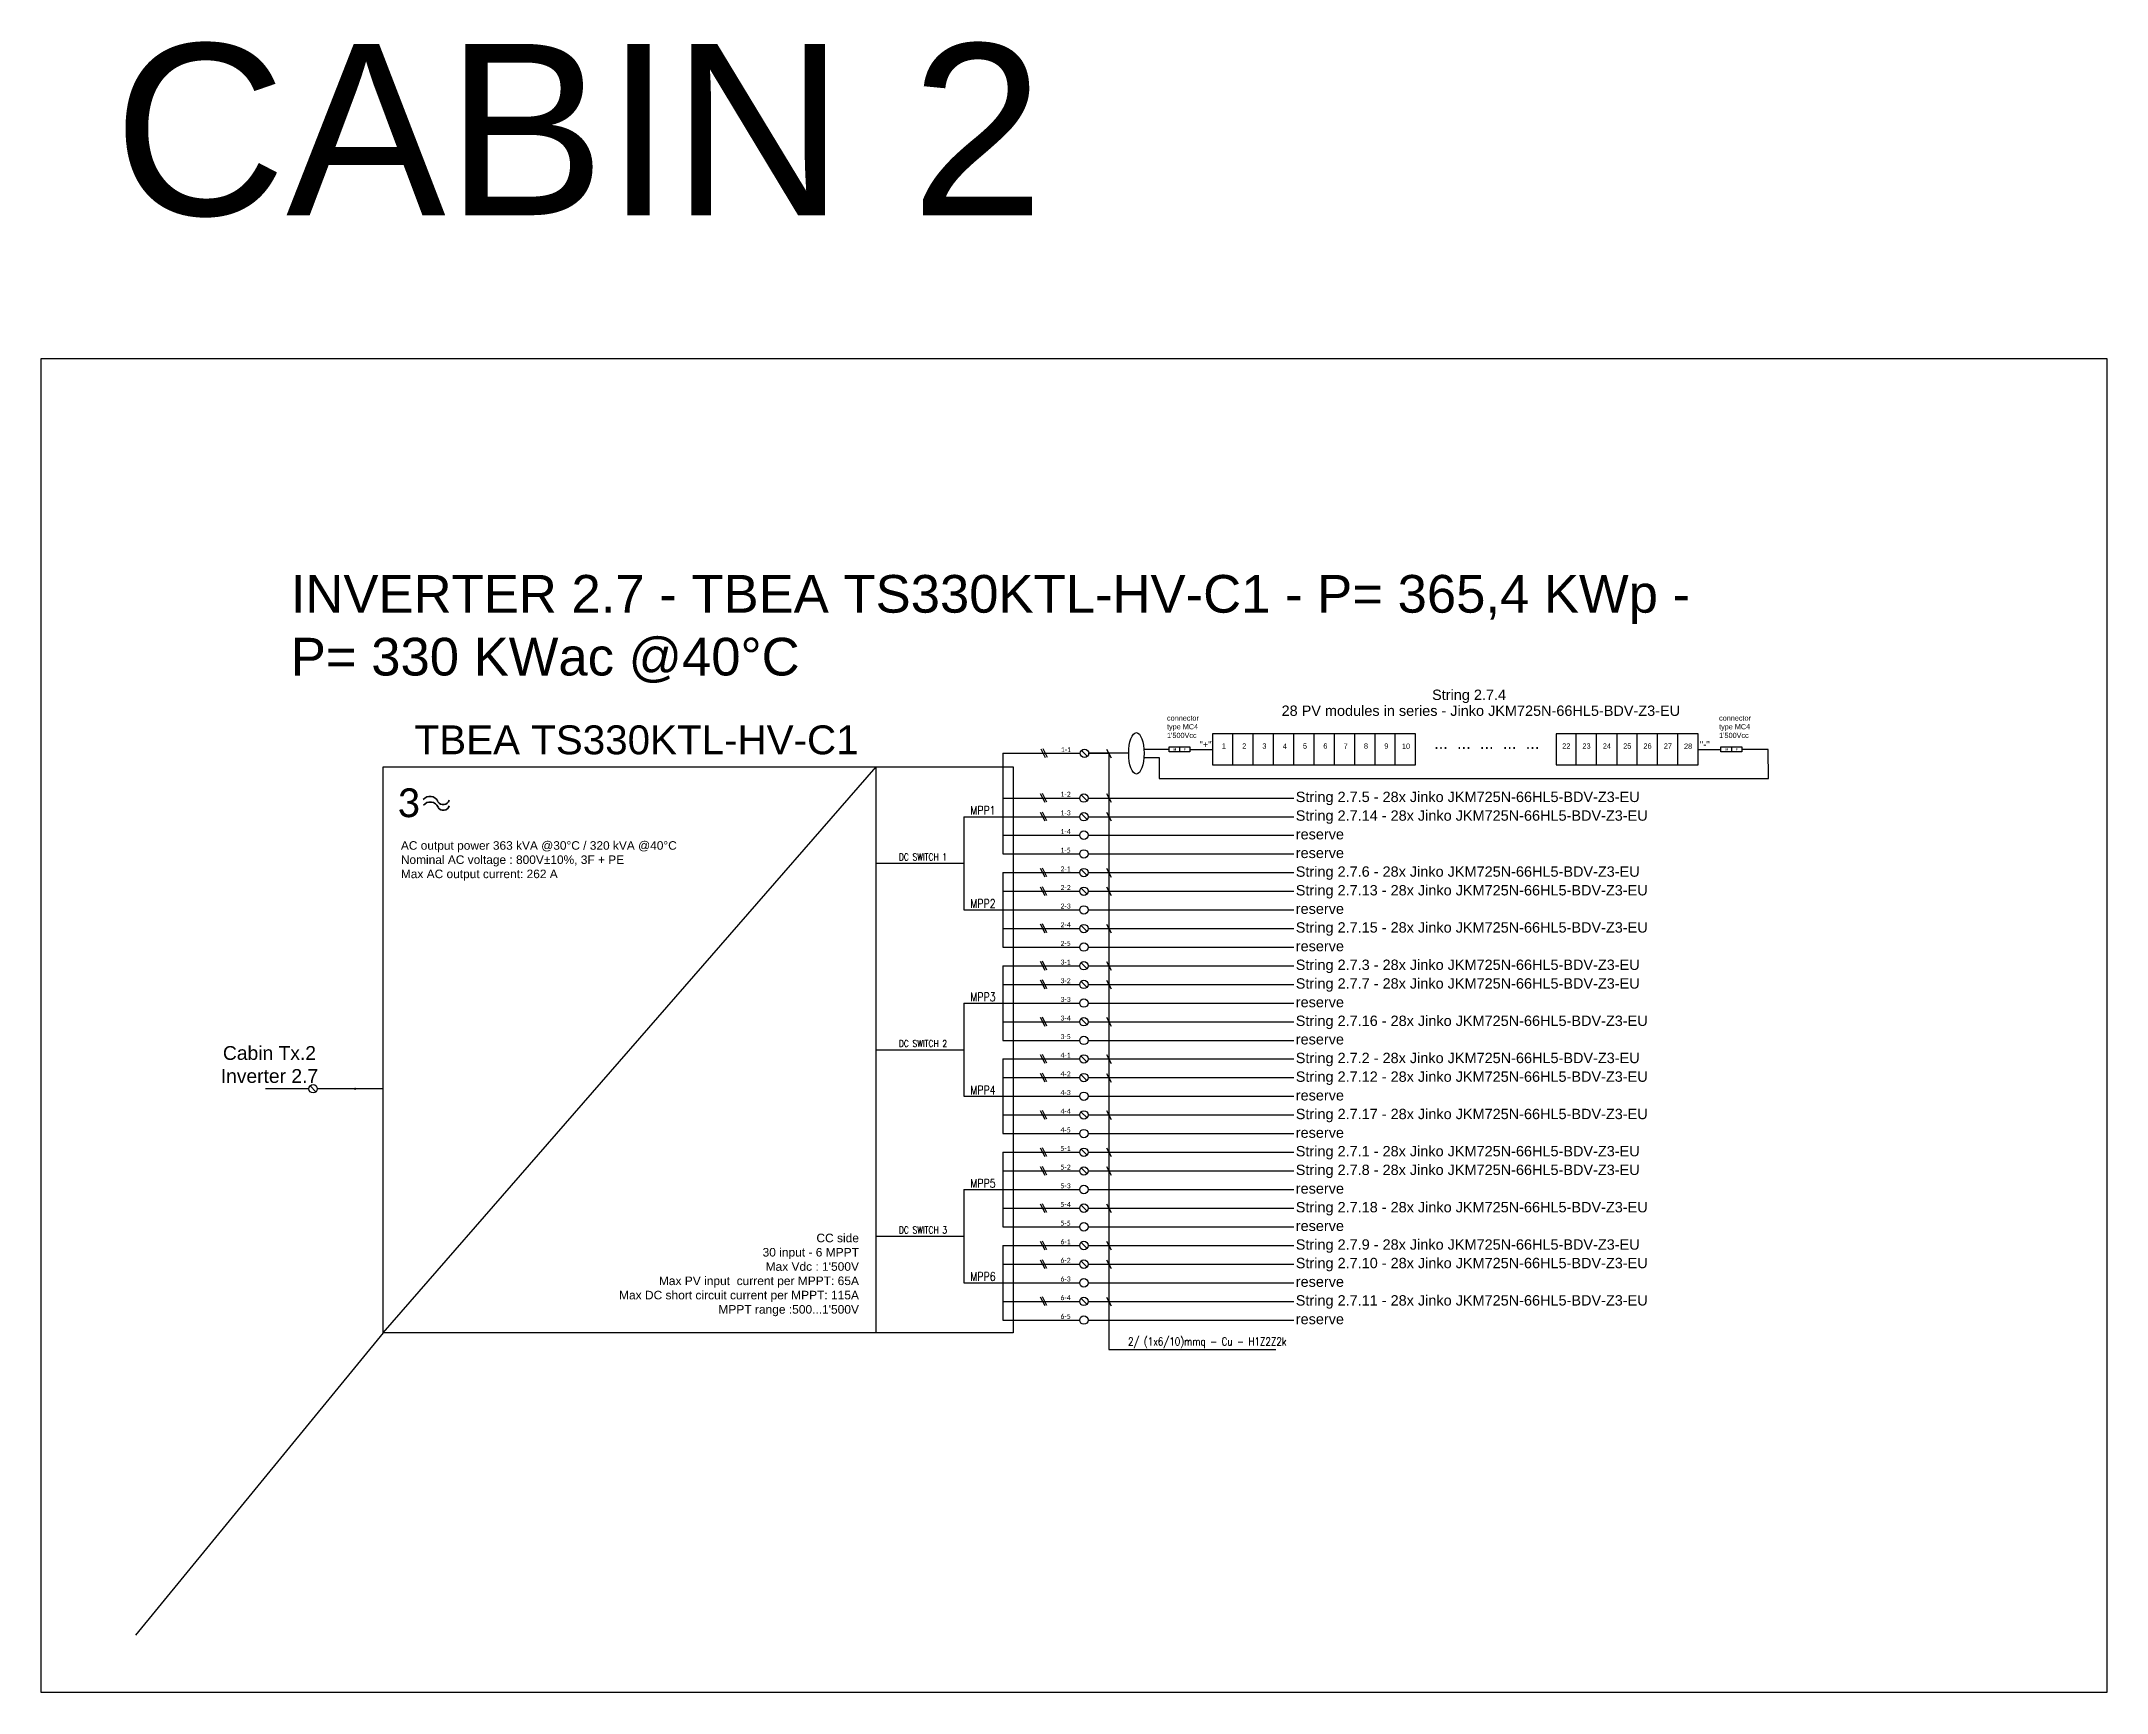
# Model space of a CAD drawing. Header units: millimetres. Extents: x 14856 to 141494, y 133975 to 167686.
# Drawn here: x 100788 to 112850, y 146011 to 155650 of the extents above; entities that cross this region are included whole.
import ezdxf

# ---------------------------------------------------------------- set-up
doc = ezdxf.new("R2010")
doc.units = ezdxf.units.MM
doc.linetypes.add('TRATTEGGIATA', pattern=[19.05, 12.7, -6.35])
doc.layers.add('-Testi', color=1, linetype='Continuous')
doc.layers.add('TRATTEGGIATA', color=40, linetype='TRATTEGGIATA')
doc.styles.add('Legend', font='calibri.ttf')
doc.styles.add('SIMPLEX', font='SIMPLEX', dxfattribs={"width": 0.8})
doc.styles.get("Standard").update_dxf_attribs({"font": 'arial.ttf'})

# ---------------------------------------------------------------- blocks, each defined once
blk = doc.blocks.new('P00102')
at = {"color": 1, "linetype": 'ByBlock', "lineweight": 25}
for p, q in [((0, 4), (-4, -4)), ((2, 4), (-2, -4)), ((4, 4), (0, -4))]:
    blk.add_line(p, q, dxfattribs=at)
blk = doc.blocks.new('P00')
at = {"color": 1}
for points in [[(-19, 26), (7, -25)], [(20, -25), (-6, 26)]]:
    blk.add_lwpolyline(points, dxfattribs=at)

msp = doc.modelspace()

# ---------------------------------------------------------------- linework, layer by layer
for points in [[(106403, 151494), (106403, 150907)], [(106898, 151476), (106863, 151511)], [(106902, 151494), (107022, 151494), (107022, 148014)], [(107009, 151519), (107035, 151468)], [(107009, 151519), (107035, 151468)], [(107435, 151532), (107435, 151502)], [(107495, 151517), (107628, 151517)], [(107628, 151608), (107628, 151426), (108814, 151426), (108814, 151608), (107628, 151608)], [(107747, 151426), (107747, 151608)], [(107865, 151426), (107865, 151607)], [(107984, 151425), (107984, 151607)], [(108102, 151426), (108102, 151608)], [(108221, 151426), (108221, 151607)], [(108340, 151425), (108340, 151607)], [(108458, 151426), (108458, 151608)], [(108577, 151426), (108577, 151607)], [(108695, 151425), (108695, 151607)], [(109634, 151608), (109634, 151426), (110464, 151426), (110464, 151608), (109634, 151608)], [(109752, 151426), (109752, 151608)], [(109871, 151426), (109871, 151607)], [(109990, 151425), (109990, 151607)], [(110108, 151426), (110108, 151608)], [(110227, 151426), (110227, 151607)], [(110227, 151426), (110227, 151607)], [(110345, 151425), (110345, 151607)], [(110345, 151425), (110345, 151607)], [(110464, 151426), (110464, 151608)], [(110464, 151517), (110597, 151517)], [(110658, 151532), (110658, 151502)], [(102784, 148111), (105663, 151415)], [(105663, 148111), (105663, 151415)], [(107009, 151259), (107035, 151208)], [(106895, 151216), (106860, 151251)], [(106895, 151107), (106860, 151142)], [(107009, 151150), (107035, 151099)], [(106175, 151124), (106403, 151124)], [(106175, 151124), (106175, 150580)], [(105663, 150852), (106175, 150852)], [(106403, 150798), (106403, 150363)], [(106895, 150781), (106860, 150815)], [(107009, 150823), (107035, 150772)], [(106895, 150672), (106860, 150706)], [(107009, 150715), (107035, 150664)], [(106175, 150580), (106403, 150580)], [(106895, 150454), (106860, 150489)], [(107009, 150497), (107035, 150446)], [(106403, 150254), (106403, 149818)], [(106895, 150236), (106860, 150271)], [(107009, 150279), (107035, 150228)], [(107009, 150170), (107035, 150119)], [(106895, 150127), (106860, 150162)], [(106175, 150036), (106403, 150036)], [(106175, 150036), (106175, 149492)], [(106895, 149910), (106860, 149945)], [(107009, 149953), (107035, 149902)], [(105663, 149764), (106175, 149764)], [(106403, 149710), (106403, 149274)], [(106895, 149692), (106860, 149727)], [(107009, 149735), (107035, 149684)], [(106895, 149583), (106860, 149618)], [(107009, 149626), (107035, 149575)], [(102392, 149519), (102358, 149553)], [(102784, 149536), (102400, 149536)], [(106175, 149492), (106403, 149492)], [(106895, 149366), (106860, 149400)], [(107009, 149409), (107035, 149357)], [(106403, 149165), (106403, 148730)], [(106895, 149148), (106860, 149183)], [(107009, 149191), (107035, 149140)], [(107009, 149082), (107035, 149031)], [(106895, 149039), (106860, 149074)], [(106175, 148948), (106403, 148948)], [(106175, 148948), (106175, 148403)], [(106895, 148821), (106860, 148856)], [(107009, 148864), (107035, 148813)], [(105663, 148676), (106175, 148676)], [(106403, 148621), (106403, 148186)], [(106895, 148604), (106860, 148639)], [(107009, 148647), (107035, 148596)], [(106895, 148495), (106860, 148530)], [(107009, 148538), (107035, 148487)], [(106175, 148403), (106403, 148403)], [(106895, 148277), (106860, 148312)], [(107009, 148320), (107035, 148269)], [(107022, 148014), (107997, 148014)]]:
    msp.add_lwpolyline(points)
at = {"color": 40, "linetype": 'Continuous'}
for points in [[(106403, 151494), (106856, 151494)], [(106403, 151233), (106853, 151233)], [(106902, 151233), (108102, 151233)], [(106403, 151124), (106853, 151124)], [(106902, 151124), (108102, 151124)], [(106403, 150798), (106853, 150798)], [(106902, 150798), (108102, 150798)], [(106403, 150689), (106853, 150689)], [(106902, 150689), (108102, 150689)], [(106403, 150471), (106853, 150471)], [(106902, 150471), (108102, 150471)], [(106403, 150254), (106853, 150254)], [(106902, 150254), (108102, 150254)], [(106403, 150145), (106853, 150145)], [(106902, 150145), (108102, 150145)], [(106403, 149927), (106853, 149927)], [(106902, 149927), (108102, 149927)]]:
    msp.add_lwpolyline(points, dxfattribs=at)
at = {"color": 40}
for points in [[(107138, 151494), (106905, 151494)], [(107228, 151519), (107373, 151519)], [(107228, 151469), (107317, 151469), (107317, 151347), (110874, 151347), (110873, 151517), (110719, 151517)]]:
    msp.add_lwpolyline(points, dxfattribs=at)
for points in [[(107374, 151532), (107495, 151532), (107495, 151502), (107374, 151502)], [(110597, 151532), (110719, 151532), (110719, 151502), (110597, 151502)], [(102784, 151415), (106464, 151415), (106464, 148111), (102784, 148111)]]:
    msp.add_lwpolyline(points, close=True)
at = {"color": 8, "linetype": 'Continuous'}
for points in [[(106403, 151016), (106853, 151016)], [(106902, 151016), (108102, 151016)], [(106403, 150907), (106853, 150907)], [(106902, 150907), (108102, 150907)], [(106403, 150580), (106853, 150580)], [(106902, 150580), (108102, 150580)], [(106403, 150363), (106853, 150363)], [(106902, 150363), (108102, 150363)], [(106403, 150036), (106853, 150036)], [(106902, 150036), (108102, 150036)], [(106403, 149818), (106853, 149818)], [(106902, 149818), (108102, 149818)], [(106403, 149492), (106853, 149492)], [(106902, 149492), (108102, 149492)], [(106403, 149274), (106853, 149274)], [(106902, 149274), (108102, 149274)], [(106403, 148948), (106853, 148948)], [(106902, 148948), (108102, 148948)], [(106403, 148730), (106853, 148730)], [(106902, 148730), (108102, 148730)], [(106403, 148403), (106853, 148403)], [(106902, 148403), (108102, 148403)], [(106403, 148186), (106853, 148186)], [(106902, 148186), (108102, 148186)]]:
    msp.add_lwpolyline(points, dxfattribs=at)
at = {"color": 4}
msp.add_lwpolyline([(102350, 149536), (102098, 149536)], dxfattribs=at)
at = {"color": 7}
for centre in [(106880, 151494), (106877, 151233), (106877, 151124), (106877, 150798), (106877, 150689), (106877, 150471), (106877, 150254), (106877, 150145), (106877, 149927), (106877, 149710), (106877, 149601), (106877, 149383), (106877, 149165), (106877, 149056), (106877, 148839), (106877, 148621), (106877, 148512), (106877, 148295)]:
    msp.add_circle(centre, 24.6, dxfattribs=at)
at = {"color": 8}
for centre in [(106877, 151016), (106877, 150907), (106877, 150580), (106877, 150363), (106877, 150036), (106877, 149818), (106877, 149492), (106877, 149274), (106877, 148948), (106877, 148730), (106877, 148403), (106877, 148186)]:
    msp.add_circle(centre, 24.6, dxfattribs=at)
msp.add_circle((102375, 149536), 24.6)
at = {"lineweight": 35}
for centre, radius, start, end in [((103058, 151193), 50.1, 22.5771, 141.9874), ((103059, 151160), 50.1, 22.5771, 141.9874), ((103135, 151231), 36.5, 211.9962, 342.6174), ((103136, 151198), 36.5, 211.9962, 342.6174)]:
    msp.add_arc(centre, radius, start, end, dxfattribs=at)
msp.add_ellipse((107183, 151494), major_axis=(0, -121), ratio=0.370747)
at = {"layer": 'Defpoints', "color": 1}
msp.add_line((102784, 148111), (101339, 146347), dxfattribs=at)
msp.add_lwpolyline([(100788, 153798), (112850, 153798), (112850, 146011), (100788, 146011)], close=True, dxfattribs=at)
at = {"layer": 'TRATTEGGIATA', "color": 40, "linetype": 'Continuous', "ltscale": 0.5}
for points in [[(106403, 149710), (106853, 149710)], [(106902, 149710), (108102, 149710)], [(106403, 149601), (106853, 149601)], [(106902, 149601), (108102, 149601)], [(106403, 149383), (106853, 149383)], [(106902, 149383), (108102, 149383)], [(106403, 149165), (106853, 149165)], [(106902, 149165), (108102, 149165)], [(106403, 149056), (106853, 149056)], [(106902, 149056), (108102, 149056)], [(106403, 148839), (106853, 148839)], [(106902, 148839), (108102, 148839)], [(106403, 148621), (106853, 148621)], [(106902, 148621), (108102, 148621)], [(106403, 148512), (106853, 148512)], [(106902, 148512), (108102, 148512)], [(106403, 148295), (106853, 148295)], [(106902, 148295), (108102, 148295)]]:
    msp.add_lwpolyline(points, dxfattribs=at)

# ---------------------------------------------------------------- block references
for name, p in [('P00', (106644, 151494)), ('P00', (106641, 151233)), ('P00', (106641, 151125)), ('P00', (106641, 150798)), ('P00', (106641, 150689)), ('P00', (106641, 150472)), ('P00', (106641, 150254)), ('P00', (106641, 150145)), ('P00', (106641, 149927)), ('P00', (106641, 149710)), ('P00', (106641, 149601)), ('P00102', (102620, 149536)), ('P00', (106641, 149383)), ('P00', (106641, 149165)), ('P00', (106641, 149057)), ('P00', (106641, 148839)), ('P00', (106641, 148621)), ('P00', (106641, 148512)), ('P00', (106641, 148295))]:
    msp.add_blockref(name, p)

# ---------------------------------------------------------------- texts
at = {"layer": '-Testi', "color": 7, "attachment_point": 5, "style": 'SIMPLEX'}
for s, insert, char_height, width in [('MPP1', (106287, 151161), 50, 54.43), ('DC SWITCH 1', (105937, 150889), 40, 391.73), ('MPP2', (106287, 150617), 50, 54.43), ('MPP3', (106287, 150072), 50, 54.43), ('DC SWITCH 2', (105937, 149800), 40, 391.73), ('MPP4', (106287, 149528), 50, 54.43), ('MPP5', (106287, 148984), 50, 54.43), ('DC SWITCH 3', (105937, 148712), 40, 391.73), ('MPP6', (106287, 148440), 50, 54.43), ('2/ (1x6/10)mmq - Cu - H1Z2Z2k', (107597, 148053), 46.62, 1811.15)]:
    msp.add_mtext(s, dxfattribs=dict(at, insert=insert, char_height=char_height, width=width))
for s, insert, char_height, width, attachment_point in [('CABIN 2', (101209, 155635), 1000, 9076.37, 1), ('INVERTER 2.7 - TBEA TS330KTL-HV-C1 - P= 365,4 KWp - P= 330 KWac @40°C', (102245, 152535), 220, 8459.92, 1), ('28 PV modules in series - Jinko JKM725N-66{\\C7;HL5-BD}V-Z3-EU', (108031, 151773), 60.44, 2681.98, 1), ('TBEA TS330KTL-HV-C1', (102968, 151657), 168.7, 3487.59, 1), ("connector type MC4\\P1'500Vcc", (107362, 151715), 30.34, 266.35, 1), ("connector type MC4\\P1'500Vcc", (110586, 151715), 30.34, 266.35, 1), ('\\pxql;{\\fArial|b1|i0|c0|p34;M}', (107399, 151524), 13.78, 16.7, 1), ('\\pxql;{\\fArial|b1|i0|c0|p34;F}', (107460, 151524), 13.78, 16.7, 1), ("''+''", (107551, 151565), 38.1, 72.4, 1), ('1 ', (107682, 151552), 30.8, 30.84, 1), ('2 ', (107801, 151552), 30.8, 30.84, 1), ('3 ', (107919, 151552), 30.8, 30.84, 1), ('4 ', (108038, 151551), 30.8, 30.84, 1), ('5 ', (108156, 151552), 30.8, 30.84, 1), ('6 ', (108275, 151552), 30.8, 30.84, 1), ('7 ', (108393, 151551), 30.8, 30.84, 1), ('8 ', (108512, 151552), 30.8, 30.84, 1), ('9 ', (108631, 151552), 30.8, 30.84, 1), ('10 ', (108734, 151551), 30.8, 30.84, 1), ('...  ...  ...  ...  ... ', (108922, 151589), 68.89, 747.03, 1), ('22 ', (109670, 151552), 30.8, 30.84, 1), ('23 ', (109788, 151552), 30.8, 30.84, 1), ('24 ', (109907, 151552), 30.8, 30.84, 1), ('25 ', (110026, 151552), 30.8, 30.84, 1), ('26 ', (110144, 151552), 30.8, 30.84, 1), ('27', (110263, 151552), 30.8, 30.84, 1), ('28 ', (110381, 151551), 30.8, 30.84, 1), ("''-''", (110473, 151565), 38.1, 72.4, 1), ('\\pxql;{\\fArial|b1|i0|c0|p34;M}', (110623, 151524), 13.78, 16.7, 1), ('\\pxql;{\\fArial|b1|i0|c0|p34;F}', (110683, 151524), 13.78, 16.7, 1), ('AC output power 363 kVA @30°C / 320 kVA @40°C\\PNominal AC voltage : 800V±10%, 3F + PE \\PMax AC output current: 262 A', (102888, 150981), 49.77, 2205.22, 1), ('\\pxqc;Cabin Tx.2\\PInverter 2.7', (101665, 149785), 80.48, 910.84, 1), ("CC side\\P30 input - 6 MPPT \\PMax Vdc : 1'500V\\PMax PV input  current per MPPT: 65A\\PMax DC short circuit current per MPPT: 115A \\PMPPT range :500...1'500V ", (105563, 148690), 50, 1795.44, 3)]:
    msp.add_mtext(s, dxfattribs=dict(insert=insert, char_height=char_height, width=width, attachment_point=attachment_point))
at = {"color": 7, "char_height": 60.44, "width": 4500, "attachment_point": 1}
for s, insert in [('String 2.7.4', (108910, 151866)), ('String 2.7.5 - 28x Jinko JKM725N-66HL5-BDV-Z3-EU', (108114, 151270)), ('String 2.7.14 - 28x Jinko JKM725N-66HL5-BDV-Z3-EU', (108114, 151161)), ('String 2.7.6 - 28x Jinko JKM725N-66HL5-BDV-Z3-EU', (108114, 150834)), ('String 2.7.13 - 28x Jinko JKM725N-66HL5-BDV-Z3-EU', (108114, 150725)), ('String 2.7.15 - 28x Jinko JKM725N-66HL5-BDV-Z3-EU', (108114, 150508)), ('String 2.7.3 - 28x Jinko JKM725N-66HL5-BDV-Z3-EU', (108114, 150290)), ('String 2.7.7 - 28x Jinko JKM725N-66HL5-BDV-Z3-EU', (108114, 150181)), ('String 2.7.16 - 28x Jinko JKM725N-66HL5-BDV-Z3-EU', (108114, 149963)), ('String 2.7.2 - 28x Jinko JKM725N-66HL5-BDV-Z3-EU', (108114, 149746)), ('String 2.7.12 - 28x Jinko JKM725N-66HL5-BDV-Z3-EU', (108114, 149637)), ('String 2.7.17 - 28x Jinko JKM725N-66HL5-BDV-Z3-EU', (108114, 149419)), ('String 2.7.1 - 28x Jinko JKM725N-66HL5-BDV-Z3-EU', (108114, 149202)), ('String 2.7.8 - 28x Jinko JKM725N-66HL5-BDV-Z3-EU', (108114, 149093)), ('String 2.7.18 - 28x Jinko JKM725N-66HL5-BDV-Z3-EU', (108114, 148875)), ('String 2.7.9 - 28x Jinko JKM725N-66HL5-BDV-Z3-EU', (108114, 148657)), ('String 2.7.10 - 28x Jinko JKM725N-66HL5-BDV-Z3-EU', (108114, 148549)), ('String 2.7.11 - 28x Jinko JKM725N-66HL5-BDV-Z3-EU', (108114, 148331))]:
    msp.add_mtext(s, dxfattribs=dict(at, insert=insert))
at = {"color": 7, "char_height": 28.9, "width": 87.84, "attachment_point": 1, "style": 'Legend'}
for s, insert in [('1-1', (106742, 151530)), ('1-2', (106740, 151270)), ('1-3', (106740, 151161)), ('2-1', (106740, 150834)), ('2-2', (106740, 150725)), ('2-4', (106740, 150508)), ('3-1', (106740, 150290)), ('3-2', (106740, 150181)), ('3-4', (106740, 149963)), ('4-1', (106740, 149746)), ('4-2', (106740, 149637)), ('4-4', (106740, 149419)), ('5-1', (106740, 149202)), ('5-2', (106740, 149093)), ('5-4', (106740, 148875)), ('6-1', (106740, 148657)), ('6-2', (106740, 148549)), ('6-4', (106740, 148331))]:
    msp.add_mtext(s, dxfattribs=dict(at, insert=insert))
at = {"insert": (102866, 151290), "char_height": 169, "width": 2757.72, "attachment_point": 1, "style": 'Legend'}
msp.add_mtext('3', dxfattribs=at)
at = {"color": 8, "char_height": 28.9, "width": 87.84, "attachment_point": 1, "style": 'Legend'}
for s, insert in [('1-4', (106740, 151052)), ('1-5', (106740, 150943)), ('2-3', (106740, 150617)), ('2-5', (106740, 150399)), ('3-3', (106740, 150072)), ('3-5', (106740, 149855)), ('4-3', (106740, 149528)), ('4-5', (106740, 149310)), ('5-3', (106740, 148984)), ('5-5', (106740, 148766)), ('6-3', (106740, 148440)), ('6-5', (106740, 148222))]:
    msp.add_mtext(s, dxfattribs=dict(at, insert=insert))
at = {"color": 8, "char_height": 60.4, "width": 4500, "attachment_point": 1}
for insert in [(108114, 151052), (108114, 150943), (108114, 150617), (108114, 150399), (108114, 150072), (108114, 149855), (108114, 149528), (108114, 149310), (108114, 148984), (108114, 148766), (108114, 148440), (108114, 148222)]:
    msp.add_mtext('reserve', dxfattribs=dict(at, insert=insert))

doc.saveas('drawing.dxf')
